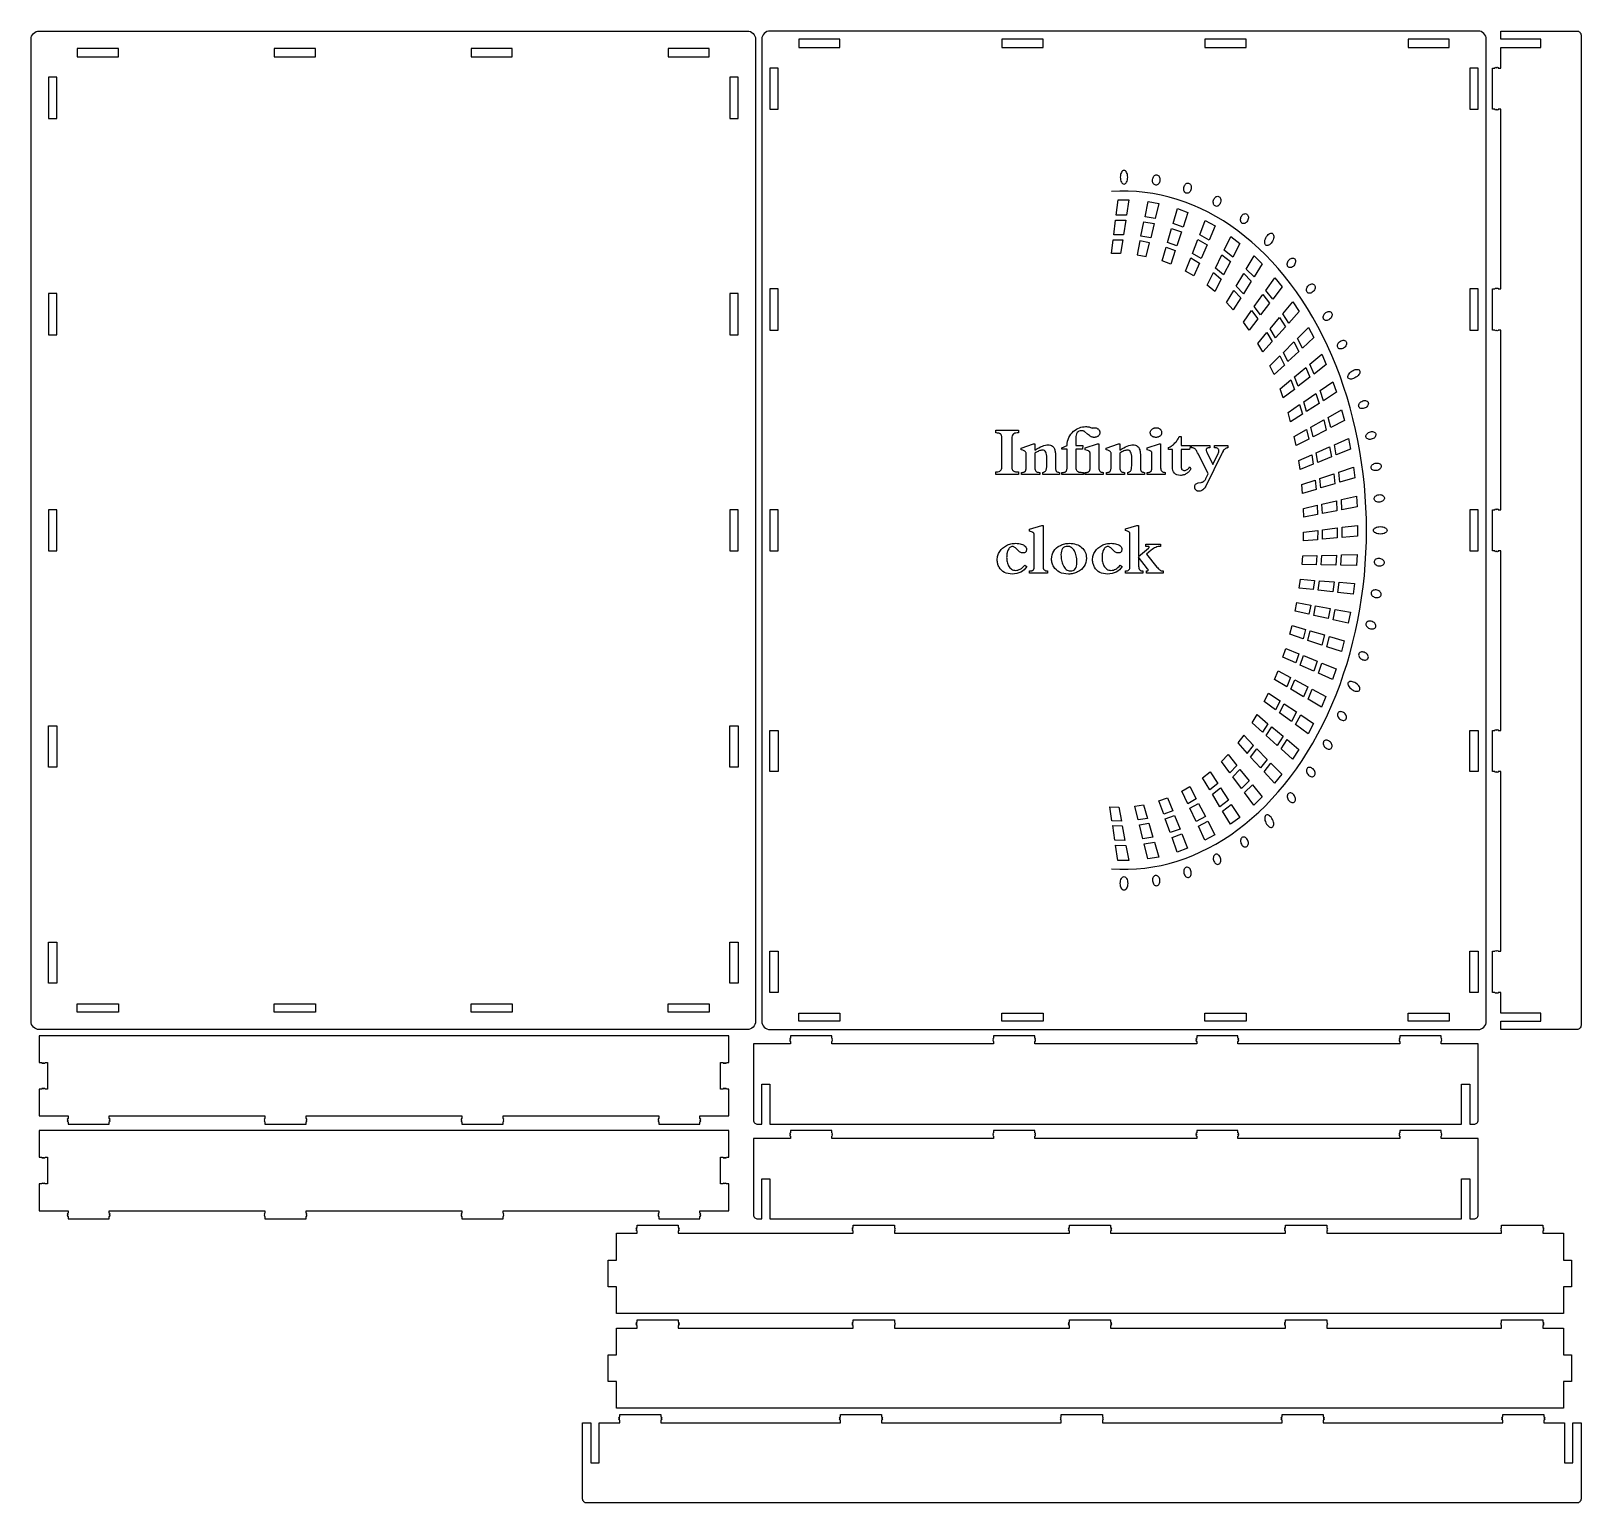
# Model space of a CAD drawing. Header units: millimetres. Extents: x 2225 to 2978, y 102 to 817.
import ezdxf

# ---------------------------------------------------------------- set-up
doc = ezdxf.new("R2010")
doc.units = ezdxf.units.MM
for name, color, linetype in [('bottom', 7, 'Continuous'), ('engrav0', 4, 'Continuous'), ('top', 7, 'Continuous'), ('walls_bottom', 7, 'Continuous'), ('walls_top', 7, 'Continuous')]:
    doc.layers.add(name, color=color, linetype=linetype)

msp = doc.modelspace()

# ---------------------------------------------------------------- linework, layer by layer
at = {"layer": 'bottom'}
msp.add_lwpolyline([(2577.29, 574.59), (2577.29, 336.09, -0.414214), (2573.29, 332.09), (2229.29, 332.09, -0.414214), (2225.29, 336.09), (2225.29, 574.59), (2225.29, 813.09, -0.414214), (2229.29, 817.09), (2573.29, 817.09, -0.414214), (2577.29, 813.09)], format="xyb", close=True, dxfattribs=at)
for points in [[(2267.79, 808.59), (2247.79, 808.59), (2247.79, 804.59), (2267.79, 804.59)], [(2363.45, 808.59), (2343.45, 808.59), (2343.45, 804.59), (2363.45, 804.59)], [(2459.12, 808.59), (2439.12, 808.59), (2439.12, 804.59), (2459.12, 804.59)], [(2554.79, 804.59), (2554.79, 808.59), (2534.79, 808.59), (2534.79, 804.59)], [(2237.79, 794.59), (2233.79, 794.59), (2233.79, 774.59), (2237.79, 774.59)], [(2568.79, 774.59), (2568.79, 794.59), (2564.79, 794.59), (2564.79, 774.59)], [(2233.79, 689.59), (2233.79, 669.59), (2237.79, 669.59), (2237.79, 689.59)], [(2568.79, 669.59), (2568.79, 689.59), (2564.79, 689.59), (2564.79, 669.59)], [(2233.79, 574.59), (2233.79, 564.59), (2237.79, 564.59), (2237.79, 574.59), (2237.79, 584.59), (2233.79, 584.59)], [(2564.79, 574.59), (2564.79, 564.59), (2568.79, 564.59), (2568.79, 574.59), (2568.79, 584.59), (2564.79, 584.59)], [(2233.79, 459.59), (2233.79, 479.59), (2237.79, 479.59), (2237.79, 459.59)], [(2568.79, 479.59), (2568.79, 459.59), (2564.79, 459.59), (2564.79, 479.59)], [(2237.79, 354.59), (2233.79, 354.59), (2233.79, 374.59), (2237.79, 374.59)], [(2568.79, 374.59), (2568.79, 354.59), (2564.79, 354.59), (2564.79, 374.59)], [(2267.79, 340.59), (2247.79, 340.59), (2247.79, 344.59), (2267.79, 344.59)], [(2363.45, 340.59), (2343.45, 340.59), (2343.45, 344.59), (2363.45, 344.59)], [(2459.12, 340.59), (2439.12, 340.59), (2439.12, 344.59), (2459.12, 344.59)], [(2554.79, 344.59), (2554.79, 340.59), (2534.79, 340.59), (2534.79, 344.59)]]:
    msp.add_lwpolyline(points, close=True, dxfattribs=at)
at = {"layer": 'engrav0'}
for points in [[(2756.29, 749.37), (2755.93, 749.3), (2755.59, 749.11), (2755.28, 748.81), (2755.02, 748.4), (2754.8, 747.92), (2754.63, 747.36), (2754.53, 746.74), (2754.49, 746.07), (2754.53, 745.41), (2754.63, 744.79), (2754.8, 744.23), (2755.02, 743.74), (2755.28, 743.33), (2755.59, 743.03), (2755.93, 742.84), (2756.29, 742.77), (2756.65, 742.84), (2756.99, 743.03), (2757.3, 743.33), (2757.56, 743.74), (2757.78, 744.23), (2757.95, 744.79), (2758.05, 745.41), (2758.09, 746.07), (2758.05, 746.74), (2757.95, 747.36), (2757.78, 747.92), (2757.56, 748.4), (2757.3, 748.81), (2756.99, 749.11), (2756.65, 749.3), (2756.29, 749.37)], [(2772.16, 747.2), (2772.52, 747.12), (2772.84, 746.94), (2773.13, 746.68), (2773.36, 746.36), (2773.55, 745.97), (2773.68, 745.53), (2773.74, 745.05), (2773.73, 744.55), (2773.65, 744.05), (2773.5, 743.59), (2773.29, 743.18), (2773.04, 742.83), (2772.75, 742.56), (2772.42, 742.35), (2772.07, 742.24), (2771.71, 742.22), (2771.35, 742.31), (2771.03, 742.48), (2770.74, 742.74), (2770.51, 743.07), (2770.32, 743.46), (2770.19, 743.89), (2770.13, 744.37), (2770.14, 744.88), (2770.23, 745.37), (2770.37, 745.83), (2770.58, 746.24), (2770.83, 746.59), (2771.12, 746.87), (2771.45, 747.07), (2771.8, 747.18), (2772.16, 747.2)], [(2787.59, 743.18), (2787.93, 743.07), (2788.24, 742.86), (2788.5, 742.58), (2788.71, 742.23), (2788.85, 741.83), (2788.94, 741.38), (2788.96, 740.9), (2788.9, 740.4), (2788.77, 739.91), (2788.58, 739.47), (2788.34, 739.08), (2788.06, 738.76), (2787.74, 738.5), (2787.4, 738.33), (2787.04, 738.25), (2786.67, 738.27), (2786.33, 738.38), (2786.02, 738.59), (2785.76, 738.87), (2785.56, 739.22), (2785.41, 739.62), (2785.32, 740.07), (2785.31, 740.55), (2785.36, 741.05), (2785.49, 741.54), (2785.68, 741.99), (2785.92, 742.37), (2786.2, 742.7), (2786.52, 742.95), (2786.86, 743.12), (2787.22, 743.2), (2787.59, 743.18)], [(2758.64, 735.04), (2757.48, 727.64), (2752.41, 727.64), (2753.38, 735.04)], [(2773.22, 733.29), (2771.47, 726), (2766.49, 726.89), (2768.02, 734.23)], [(2787.31, 728.98), (2784.97, 721.85), (2780.14, 723.64), (2782.26, 730.83)], [(2802.18, 736.77), (2802.52, 736.62), (2802.8, 736.39), (2803.03, 736.08), (2803.21, 735.72), (2803.32, 735.3), (2803.36, 734.85), (2803.34, 734.37), (2803.23, 733.87), (2803.06, 733.4), (2802.83, 732.98), (2802.56, 732.61), (2802.25, 732.32), (2801.91, 732.09), (2801.55, 731.96), (2801.18, 731.91), (2800.82, 731.96), (2800.49, 732.11), (2800.2, 732.34), (2799.97, 732.64), (2799.8, 733.01), (2799.69, 733.42), (2799.64, 733.88), (2799.67, 734.36), (2799.77, 734.85), (2799.94, 735.33), (2800.17, 735.75), (2800.45, 736.11), (2800.76, 736.41), (2801.1, 736.63), (2801.45, 736.77), (2801.82, 736.82), (2802.18, 736.77)], [(2757.1, 725.16), (2756.01, 718.1), (2751.28, 718.1), (2752.15, 725.16)], [(2770.89, 723.57), (2769.23, 716.61), (2764.52, 717.43), (2765.98, 724.44)], [(2800.52, 722.4), (2797.6, 715.49), (2793.05, 718.08), (2795.76, 725.07)], [(2815.69, 728.29), (2816.01, 728.12), (2816.27, 727.86), (2816.47, 727.53), (2816.61, 727.15), (2816.68, 726.73), (2816.68, 726.27), (2816.61, 725.8), (2816.46, 725.31), (2816.25, 724.86), (2815.98, 724.46), (2815.67, 724.12), (2815.34, 723.86), (2814.98, 723.67), (2814.61, 723.56), (2814.24, 723.55), (2813.88, 723.63), (2813.56, 723.81), (2813.3, 724.07), (2813.1, 724.39), (2812.96, 724.77), (2812.89, 725.2), (2812.89, 725.65), (2812.96, 726.13), (2813.11, 726.61), (2813.32, 727.07), (2813.59, 727.47), (2813.9, 727.8), (2814.24, 728.07), (2814.59, 728.26), (2814.96, 728.36), (2815.33, 728.38), (2815.69, 728.29)], [(2750.98, 715.72), (2755.65, 715.72), (2754.61, 708.97), (2750.14, 708.94)], [(2781.95, 712.68), (2777.4, 714.37), (2779.43, 721.24), (2784.19, 719.48)], [(2793.84, 706.6), (2789.56, 709.07), (2792.15, 715.75), (2796.62, 713.19)], [(2812.61, 713.93), (2809.13, 707.29), (2804.95, 710.56), (2808.22, 717.31)], [(2828.31, 718.84), (2828.6, 718.62), (2828.82, 718.29), (2828.95, 717.88), (2829.01, 717.4), (2828.99, 716.87), (2828.89, 716.29), (2828.71, 715.69), (2828.44, 715.08), (2828.11, 714.5), (2827.74, 714), (2827.34, 713.57), (2826.93, 713.23), (2826.51, 712.99), (2826.1, 712.85), (2825.71, 712.83), (2825.36, 712.93), (2825.06, 713.16), (2824.85, 713.48), (2824.71, 713.89), (2824.65, 714.37), (2824.67, 714.9), (2824.77, 715.48), (2824.96, 716.08), (2825.22, 716.69), (2825.55, 717.27), (2825.92, 717.78), (2826.32, 718.2), (2826.74, 718.54), (2827.15, 718.78), (2827.56, 718.92), (2827.95, 718.94), (2828.31, 718.84)], [(2764.03, 715.09), (2762.64, 708.39), (2767.08, 707.63), (2768.67, 714.28)], [(2776.72, 712.08), (2781.21, 710.41), (2779.07, 703.91), (2774.79, 705.52)], [(2807.97, 705.07), (2804.65, 698.73), (2800.73, 701.87), (2803.85, 708.31)], [(2823.47, 703.96), (2819.44, 697.63), (2815.69, 701.44), (2819.5, 707.89)], [(2788.7, 706.84), (2792.91, 704.39), (2790.24, 698.09), (2786.23, 700.46)], [(2838.91, 706.59), (2839.19, 706.35), (2839.4, 706.05), (2839.53, 705.69), (2839.6, 705.29), (2839.59, 704.86), (2839.5, 704.41), (2839.34, 703.96), (2839.11, 703.51), (2838.81, 703.1), (2838.47, 702.76), (2838.11, 702.49), (2837.72, 702.29), (2837.33, 702.18), (2836.95, 702.14), (2836.59, 702.2), (2836.26, 702.35), (2835.97, 702.58), (2835.77, 702.89), (2835.63, 703.24), (2835.56, 703.64), (2835.57, 704.07), (2835.66, 704.52), (2835.82, 704.97), (2836.06, 705.42), (2836.35, 705.83), (2836.69, 706.17), (2837.06, 706.44), (2837.44, 706.64), (2837.83, 706.76), (2838.21, 706.79), (2838.57, 706.73), (2838.91, 706.59)], [(2803.54, 696.62), (2800.36, 690.56), (2796.7, 693.56), (2799.69, 699.71)], [(2818.1, 695.52), (2814.27, 689.47), (2810.77, 693.12), (2814.41, 699.28)], [(2833.04, 692.82), (2828.51, 686.85), (2825.19, 691.09), (2829.53, 697.2)], [(2848.56, 693.97), (2848.82, 693.71), (2848.99, 693.39), (2849.1, 693.02), (2849.12, 692.61), (2849.07, 692.19), (2848.94, 691.75), (2848.74, 691.31), (2848.46, 690.89), (2848.12, 690.52), (2847.75, 690.21), (2847.36, 689.97), (2846.96, 689.82), (2846.56, 689.74), (2846.18, 689.74), (2845.82, 689.83), (2845.5, 690.01), (2845.25, 690.28), (2845.07, 690.6), (2844.97, 690.97), (2844.94, 691.37), (2845, 691.8), (2845.12, 692.24), (2845.33, 692.67), (2845.61, 693.09), (2845.94, 693.47), (2846.31, 693.78), (2846.71, 694.01), (2847.11, 694.17), (2847.5, 694.25), (2847.89, 694.24), (2848.24, 694.15), (2848.56, 693.97)], [(2809.57, 691.11), (2812.98, 687.46), (2809.32, 681.68), (2806.07, 685.18)], [(2823.74, 689.05), (2826.99, 684.86), (2822.66, 679.16), (2819.59, 683.21)], [(2841.37, 680.82), (2836.34, 675.25), (2833.47, 679.79), (2838.32, 685.52)], [(2818.21, 681.26), (2821.22, 677.26), (2817.08, 671.81), (2814.25, 675.69)], [(2831.86, 677.88), (2834.67, 673.4), (2829.87, 668.09), (2827.23, 672.42)], [(2856.94, 680.51), (2857.16, 680.23), (2857.31, 679.89), (2857.37, 679.51), (2857.35, 679.11), (2857.26, 678.69), (2857.09, 678.26), (2856.84, 677.85), (2856.52, 677.46), (2856.15, 677.12), (2855.75, 676.85), (2855.33, 676.66), (2854.92, 676.54), (2854.52, 676.5), (2854.14, 676.55), (2853.79, 676.68), (2853.49, 676.89), (2853.26, 677.17), (2853.12, 677.51), (2853.06, 677.89), (2853.07, 678.3), (2853.17, 678.72), (2853.34, 679.14), (2853.59, 679.55), (2853.91, 679.94), (2854.28, 680.28), (2854.68, 680.55), (2855.1, 680.74), (2855.51, 680.86), (2855.91, 680.9), (2856.29, 680.85), (2856.64, 680.73), (2856.94, 680.51)], [(2821.27, 665.37), (2825.69, 670.59), (2828.26, 666.31), (2823.68, 661.24)], [(2848.5, 668.17), (2843.01, 663.06), (2840.58, 667.8), (2845.9, 673.1)], [(2838.8, 666.05), (2841.18, 661.36), (2835.94, 656.48), (2833.73, 660.99)], [(2864.08, 666.4), (2864.28, 666.09), (2864.38, 665.74), (2864.41, 665.36), (2864.35, 664.96), (2864.21, 664.55), (2863.99, 664.15), (2863.7, 663.76), (2863.34, 663.41), (2862.94, 663.11), (2862.51, 662.89), (2862.08, 662.74), (2861.66, 662.66), (2861.25, 662.67), (2860.88, 662.75), (2860.55, 662.92), (2860.27, 663.16), (2860.08, 663.47), (2859.97, 663.82), (2859.95, 664.2), (2860, 664.6), (2860.14, 665.01), (2860.36, 665.41), (2860.65, 665.8), (2861.01, 666.15), (2861.42, 666.45), (2861.84, 666.67), (2862.27, 666.82), (2862.7, 666.89), (2863.1, 666.89), (2863.47, 666.81), (2863.8, 666.64), (2864.08, 666.4)], [(2832.03, 659.32), (2834.19, 654.85), (2829.18, 650.19), (2827.19, 654.48)], [(2854.5, 655.05), (2848.58, 650.44), (2846.57, 655.31), (2852.33, 660.12)], [(2832.07, 643.21), (2837.32, 647.59), (2839.07, 643.04), (2833.67, 638.84)], [(2846.61, 648.91), (2840.96, 644.51), (2839.16, 649.12), (2844.65, 653.71)], [(2870.7, 652.23), (2870.85, 651.9), (2870.88, 651.51), (2870.8, 651.08), (2870.61, 650.64), (2870.33, 650.18), (2869.96, 649.73), (2869.51, 649.29), (2868.98, 648.89), (2868.41, 648.55), (2867.84, 648.29), (2867.28, 648.11), (2866.75, 648.02), (2866.27, 648.01), (2865.84, 648.09), (2865.5, 648.26), (2865.24, 648.53), (2865.09, 648.86), (2865.06, 649.25), (2865.14, 649.68), (2865.32, 650.12), (2865.6, 650.58), (2865.97, 651.03), (2866.43, 651.47), (2866.96, 651.87), (2867.53, 652.21), (2868.1, 652.47), (2868.65, 652.65), (2869.18, 652.74), (2869.67, 652.75), (2870.09, 652.67), (2870.44, 652.5), (2870.7, 652.23)], [(2851.02, 636.18), (2844.99, 632.31), (2843.57, 636.97), (2849.45, 641.05)], [(2859.43, 641.59), (2853.12, 637.53), (2851.51, 642.47), (2857.67, 646.75)], [(2835.98, 631.71), (2841.6, 635.61), (2842.98, 631.01), (2837.23, 627.31)], [(2863.35, 627.89), (2856.69, 624.43), (2855.45, 629.39), (2861.98, 633.09)], [(2874.85, 636.78), (2874.97, 636.44), (2875, 636.07), (2874.94, 635.69), (2874.79, 635.32), (2874.57, 634.95), (2874.27, 634.6), (2873.9, 634.29), (2873.47, 634.03), (2873.01, 633.83), (2872.54, 633.7), (2872.09, 633.65), (2871.66, 633.67), (2871.27, 633.77), (2870.92, 633.93), (2870.63, 634.16), (2870.42, 634.46), (2870.3, 634.8), (2870.27, 635.17), (2870.33, 635.55), (2870.48, 635.93), (2870.7, 636.29), (2871, 636.64), (2871.37, 636.95), (2871.8, 637.21), (2872.26, 637.42), (2872.73, 637.54), (2873.18, 637.59), (2873.61, 637.57), (2874, 637.48), (2874.35, 637.31), (2874.63, 637.08), (2874.85, 636.78)], [(2853.28, 628.16), (2854.48, 623.27), (2848.12, 619.97), (2847.04, 624.64)], [(2693.96, 621.84), (2693.96, 623.2), (2705, 623.2), (2705, 621.84), (2704.42, 621.84), (2703.8, 621.8), (2703.26, 621.68), (2702.81, 621.48), (2702.43, 621.19), (2702.14, 620.82), (2701.94, 620.38), (2701.81, 619.84), (2701.77, 619.23), (2701.77, 605.48), (2701.78, 605.14), (2701.81, 604.83), (2701.86, 604.54), (2701.93, 604.28), (2702.02, 604.05), (2702.13, 603.85), (2702.27, 603.67), (2702.42, 603.51), (2702.59, 603.38), (2702.79, 603.27), (2703.01, 603.17), (2703.26, 603.09), (2703.53, 603.03), (2703.82, 602.99), (2704.14, 602.96), (2704.49, 602.95), (2705, 602.95), (2705, 601.6), (2693.96, 601.6), (2693.96, 602.95), (2694.45, 602.95), (2695.04, 602.99), (2695.55, 603.1), (2695.99, 603.29), (2696.35, 603.55), (2696.62, 603.89), (2696.82, 604.3), (2696.94, 604.78), (2696.98, 605.34), (2696.98, 619.23), (2696.97, 619.57), (2696.94, 619.89), (2696.9, 620.17), (2696.83, 620.44), (2696.75, 620.68), (2696.65, 620.89), (2696.54, 621.08), (2696.4, 621.24), (2696.24, 621.38), (2696.06, 621.5), (2695.85, 621.61), (2695.62, 621.69), (2695.35, 621.76), (2695.07, 621.8), (2694.75, 621.83), (2694.41, 621.84), (2693.96, 621.84)], [(2732.86, 613.96), (2732.86, 605.44), (2732.88, 604.96), (2732.93, 604.54), (2733.02, 604.15), (2733.15, 603.82), (2733.32, 603.54), (2733.52, 603.3), (2733.77, 603.11), (2734.04, 602.97), (2734.21, 602.91), (2734.4, 602.85), (2734.6, 602.81), (2734.82, 602.77), (2735.3, 602.73), (2735.84, 602.71), (2736.57, 602.71), (2736.57, 601.6), (2726.05, 601.6), (2726.05, 602.71), (2726.68, 602.71), (2726.95, 602.72), (2727.21, 602.75), (2727.44, 602.8), (2727.65, 602.88), (2727.84, 602.97), (2728, 603.08), (2728.15, 603.22), (2728.27, 603.37), (2728.35, 603.51), (2728.42, 603.68), (2728.48, 603.87), (2728.53, 604.08), (2728.57, 604.31), (2728.6, 604.56), (2728.62, 604.84), (2728.62, 605.14), (2728.62, 613.96), (2726.05, 613.96), (2726.05, 614.65), (2728.66, 615.77), (2728.71, 616.8), (2728.85, 617.79), (2729.1, 618.72), (2729.45, 619.61), (2729.89, 620.44), (2730.43, 621.23), (2731.07, 621.96), (2731.81, 622.64), (2732.51, 623.18), (2733.21, 623.64), (2733.92, 624.04), (2734.65, 624.36), (2735.38, 624.61), (2736.12, 624.79), (2736.88, 624.9), (2737.64, 624.93), (2738.09, 624.92), (2738.52, 624.89), (2738.93, 624.83), (2739.33, 624.76), (2739.72, 624.66), (2740.08, 624.54), (2740.44, 624.4), (2740.77, 624.24), (2741.02, 624.31), (2741.27, 624.37), (2741.53, 624.4), (2741.79, 624.41), (2742.07, 624.4), (2742.33, 624.37), (2742.58, 624.32), (2742.82, 624.26), (2743.05, 624.17), (2743.27, 624.06), (2743.48, 623.93), (2743.68, 623.79), (2743.88, 623.62), (2744.05, 623.43), (2744.2, 623.23), (2744.32, 623.02), (2744.41, 622.8), (2744.48, 622.56), (2744.52, 622.31), (2744.53, 622.04), (2744.52, 621.79), (2744.48, 621.54), (2744.42, 621.31), (2744.33, 621.09), (2744.21, 620.89), (2744.07, 620.69), (2743.9, 620.51), (2743.71, 620.34), (2743.5, 620.19), (2743.28, 620.06), (2743.05, 619.95), (2742.82, 619.85), (2742.57, 619.78), (2742.32, 619.73), (2742.06, 619.7), (2741.79, 619.69), (2741.52, 619.7), (2741.26, 619.73), (2741.01, 619.78), (2740.76, 619.84), (2740.53, 619.93), (2740.3, 620.03), (2740.09, 620.15), (2739.88, 620.3), (2739.51, 620.64), (2738.59, 621.32), (2737.06, 622.55), (2736.91, 622.64), (2736.75, 622.73), (2736.58, 622.8), (2736.4, 622.85), (2736.21, 622.9), (2736.02, 622.93), (2735.81, 622.95), (2735.6, 622.95), (2734.96, 622.89), (2734.4, 622.72), (2733.93, 622.42), (2733.54, 622.01), (2733.24, 621.48), (2733.03, 620.84), (2732.9, 620.07), (2732.86, 619.19), (2732.86, 615.77), (2736.3, 615.77), (2736.08, 613.96), (2732.86, 613.96)], [(2771.83, 624.41), (2772.11, 624.4), (2772.37, 624.37), (2772.62, 624.32), (2772.86, 624.26), (2773.09, 624.17), (2773.31, 624.06), (2773.52, 623.93), (2773.72, 623.79), (2773.92, 623.62), (2774.09, 623.43), (2774.24, 623.23), (2774.36, 623.02), (2774.45, 622.8), (2774.52, 622.56), (2774.56, 622.31), (2774.57, 622.04), (2774.56, 621.79), (2774.52, 621.54), (2774.46, 621.31), (2774.37, 621.09), (2774.25, 620.89), (2774.11, 620.69), (2773.94, 620.51), (2773.75, 620.34), (2773.54, 620.19), (2773.32, 620.06), (2773.09, 619.95), (2772.86, 619.85), (2772.61, 619.78), (2772.36, 619.73), (2772.1, 619.7), (2771.83, 619.69), (2771.56, 619.7), (2771.3, 619.73), (2771.05, 619.78), (2770.8, 619.84), (2770.57, 619.93), (2770.34, 620.03), (2770.13, 620.15), (2769.92, 620.3), (2769.71, 620.47), (2769.54, 620.65), (2769.39, 620.85), (2769.27, 621.06), (2769.17, 621.29), (2769.1, 621.53), (2769.06, 621.78), (2769.05, 622.04), (2769.06, 622.29), (2769.11, 622.53), (2769.18, 622.76), (2769.28, 622.98), (2769.4, 623.19), (2769.56, 623.39), (2769.74, 623.57), (2769.95, 623.75), (2770.17, 623.91), (2770.39, 624.04), (2770.61, 624.15), (2770.85, 624.25), (2771.08, 624.32), (2771.33, 624.37), (2771.58, 624.4), (2771.83, 624.41)], [(2784.05, 613.86), (2784.05, 605.45), (2784.07, 605.02), (2784.15, 604.65), (2784.27, 604.33), (2784.45, 604.07), (2784.67, 603.87), (2784.95, 603.73), (2785.27, 603.64), (2785.65, 603.61), (2785.95, 603.64), (2786.26, 603.72), (2786.58, 603.86), (2786.91, 604.05), (2787.24, 604.29), (2787.58, 604.59), (2787.93, 604.94), (2788.28, 605.35), (2788.77, 604.38), (2788.58, 604.05), (2788.36, 603.73), (2788.13, 603.42), (2787.87, 603.14), (2787.6, 602.86), (2787.31, 602.6), (2787, 602.36), (2786.67, 602.13), (2786.31, 601.92), (2785.95, 601.73), (2785.59, 601.58), (2785.22, 601.45), (2784.85, 601.35), (2784.48, 601.27), (2784.11, 601.23), (2783.73, 601.22), (2782.81, 601.28), (2782.02, 601.49), (2781.35, 601.82), (2780.79, 602.29), (2780.37, 602.9), (2780.06, 603.64), (2779.88, 604.51), (2779.81, 605.52), (2779.81, 613.86), (2777.97, 613.86), (2777.97, 614.75), (2778.36, 614.93), (2778.74, 615.13), (2779.12, 615.37), (2779.5, 615.63), (2779.88, 615.93), (2780.26, 616.25), (2780.64, 616.6), (2781.02, 616.98), (2781.39, 617.38), (2781.72, 617.77), (2782.02, 618.16), (2782.29, 618.55), (2782.53, 618.94), (2782.73, 619.33), (2782.9, 619.72), (2783.04, 620.11), (2784.05, 620.11), (2784.05, 615.77), (2788.6, 615.77), (2788.07, 613.86), (2784.05, 613.86)], [(2839.94, 615.71), (2839.01, 620.09), (2844.96, 623.46), (2846, 618.87)], [(2866.31, 614.01), (2859.36, 611.19), (2858.47, 616.16), (2865.31, 619.23)], [(2878.56, 621.5), (2878.64, 621.14), (2878.62, 620.77), (2878.52, 620.4), (2878.33, 620.04), (2878.06, 619.71), (2877.73, 619.4), (2877.32, 619.13), (2876.87, 618.92), (2876.38, 618.77), (2875.91, 618.7), (2875.45, 618.71), (2875.03, 618.78), (2874.65, 618.92), (2874.32, 619.12), (2874.07, 619.38), (2873.89, 619.7), (2873.81, 620.06), (2873.82, 620.43), (2873.93, 620.8), (2874.12, 621.15), (2874.38, 621.49), (2874.72, 621.8), (2875.12, 622.07), (2875.58, 622.28), (2876.06, 622.43), (2876.54, 622.5), (2876.99, 622.49), (2877.42, 622.42), (2877.8, 622.28), (2878.12, 622.08), (2878.38, 621.82), (2878.56, 621.5)], [(2723.03, 610.18), (2723.03, 604.75), (2723.03, 604.47), (2723.05, 604.22), (2723.09, 603.99), (2723.13, 603.78), (2723.19, 603.59), (2723.27, 603.43), (2723.35, 603.28), (2723.45, 603.16), (2723.57, 603.06), (2723.71, 602.96), (2723.87, 602.89), (2724.05, 602.82), (2724.26, 602.77), (2724.48, 602.74), (2724.73, 602.72), (2725, 602.71), (2725, 601.6), (2716.81, 601.6), (2716.81, 602.71), (2717.12, 602.76), (2717.41, 602.84), (2717.66, 602.96), (2717.89, 603.13), (2718.09, 603.33), (2718.27, 603.57), (2718.41, 603.85), (2718.53, 604.17), (2718.59, 604.37), (2718.65, 604.61), (2718.69, 604.87), (2718.73, 605.17), (2718.77, 605.84), (2718.79, 606.63), (2718.79, 609.65), (2718.76, 610.56), (2718.65, 611.34), (2718.49, 612), (2718.25, 612.55), (2717.95, 612.97), (2717.58, 613.27), (2717.14, 613.45), (2716.64, 613.51), (2716.25, 613.49), (2715.85, 613.41), (2715.42, 613.29), (2714.97, 613.13), (2714.5, 612.91), (2714.01, 612.65), (2713.49, 612.34), (2712.96, 611.98), (2712.96, 604.93), (2712.99, 604.41), (2713.08, 603.96), (2713.24, 603.58), (2713.47, 603.27), (2713.76, 603.02), (2714.11, 602.85), (2714.53, 602.75), (2715.01, 602.71), (2715.32, 602.71), (2715.32, 601.6), (2706.53, 601.6), (2706.53, 602.71), (2706.74, 602.71), (2707.02, 602.72), (2707.28, 602.75), (2707.51, 602.8), (2707.72, 602.87), (2707.92, 602.96), (2708.08, 603.07), (2708.23, 603.2), (2708.35, 603.35), (2708.44, 603.5), (2708.51, 603.67), (2708.58, 603.86), (2708.63, 604.07), (2708.67, 604.3), (2708.7, 604.56), (2708.71, 604.84), (2708.72, 605.14), (2708.72, 611.9), (2708.69, 612.16), (2708.62, 612.4), (2708.49, 612.62), (2708.31, 612.82), (2708.08, 613.01), (2707.8, 613.18), (2707.47, 613.33), (2707.09, 613.46), (2706.36, 613.68), (2706.36, 614.52), (2712.3, 616.53), (2712.96, 616.53), (2712.96, 613.43), (2713.95, 614.07), (2714.89, 614.62), (2715.78, 615.09), (2716.61, 615.47), (2717.38, 615.77), (2718.1, 615.98), (2718.77, 616.11), (2719.38, 616.15), (2719.98, 616.11), (2720.53, 615.99), (2721.02, 615.79), (2721.46, 615.51), (2721.84, 615.15), (2722.17, 614.71), (2722.44, 614.2), (2722.66, 613.6), (2722.74, 613.26), (2722.82, 612.89), (2722.88, 612.5), (2722.93, 612.08), (2722.97, 611.64), (2723, 611.18), (2723.02, 610.69), (2723.03, 610.18)], [(2746.16, 602.71), (2746.16, 601.6), (2737.48, 601.6), (2737.48, 602.71), (2737.86, 602.71), (2738.14, 602.72), (2738.39, 602.75), (2738.62, 602.8), (2738.83, 602.88), (2739.02, 602.97), (2739.19, 603.08), (2739.33, 603.22), (2739.45, 603.37), (2739.53, 603.51), (2739.61, 603.68), (2739.67, 603.87), (2739.72, 604.07), (2739.76, 604.31), (2739.79, 604.56), (2739.8, 604.84), (2739.81, 605.14), (2739.81, 611.8), (2739.79, 612.13), (2739.74, 612.41), (2739.71, 612.53), (2739.66, 612.63), (2739.61, 612.72), (2739.55, 612.8), (2739.42, 612.91), (2739.22, 613.03), (2738.95, 613.16), (2738.62, 613.29), (2737.48, 613.72), (2737.48, 614.55), (2743.42, 616.53), (2744.04, 616.53), (2744.04, 604.9), (2744.08, 604.39), (2744.18, 603.94), (2744.34, 603.56), (2744.57, 603.26), (2744.87, 603.02), (2745.24, 602.85), (2745.67, 602.74), (2746.16, 602.71)], [(2764.29, 610.18), (2764.29, 604.75), (2764.29, 604.47), (2764.31, 604.22), (2764.35, 603.99), (2764.39, 603.78), (2764.46, 603.59), (2764.53, 603.43), (2764.62, 603.28), (2764.72, 603.16), (2764.83, 603.06), (2764.97, 602.96), (2765.13, 602.89), (2765.32, 602.82), (2765.52, 602.77), (2765.75, 602.74), (2766, 602.72), (2766.27, 602.71), (2766.27, 601.6), (2758.07, 601.6), (2758.07, 602.71), (2758.38, 602.76), (2758.67, 602.84), (2758.92, 602.96), (2759.15, 603.13), (2759.36, 603.33), (2759.53, 603.57), (2759.68, 603.85), (2759.8, 604.17), (2759.86, 604.37), (2759.91, 604.61), (2759.95, 604.87), (2759.99, 605.17), (2760.03, 605.84), (2760.05, 606.63), (2760.05, 609.65), (2760.02, 610.56), (2759.92, 611.34), (2759.75, 612), (2759.51, 612.55), (2759.21, 612.97), (2758.84, 613.27), (2758.4, 613.45), (2757.9, 613.51), (2757.51, 613.49), (2757.11, 613.41), (2756.68, 613.29), (2756.23, 613.13), (2755.76, 612.91), (2755.27, 612.65), (2754.75, 612.34), (2754.22, 611.98), (2754.22, 604.93), (2754.25, 604.41), (2754.35, 603.96), (2754.51, 603.58), (2754.73, 603.27), (2755.02, 603.02), (2755.37, 602.85), (2755.79, 602.75), (2756.27, 602.71), (2756.58, 602.71), (2756.58, 601.6), (2747.79, 601.6), (2747.79, 602.71), (2748, 602.71), (2748.28, 602.72), (2748.54, 602.75), (2748.77, 602.8), (2748.99, 602.87), (2749.18, 602.96), (2749.34, 603.07), (2749.49, 603.2), (2749.61, 603.35), (2749.7, 603.5), (2749.77, 603.67), (2749.84, 603.86), (2749.89, 604.07), (2749.93, 604.3), (2749.96, 604.56), (2749.98, 604.84), (2749.98, 605.14), (2749.98, 611.9), (2749.96, 612.16), (2749.88, 612.4), (2749.75, 612.62), (2749.57, 612.82), (2749.34, 613.01), (2749.06, 613.18), (2748.73, 613.33), (2748.35, 613.46), (2747.62, 613.68), (2747.62, 614.52), (2753.56, 616.53), (2754.22, 616.53), (2754.22, 613.43), (2755.21, 614.07), (2756.15, 614.62), (2757.04, 615.09), (2757.87, 615.47), (2758.64, 615.77), (2759.36, 615.98), (2760.03, 616.11), (2760.64, 616.15), (2761.25, 616.11), (2761.79, 615.99), (2762.29, 615.79), (2762.72, 615.51), (2763.11, 615.15), (2763.43, 614.71), (2763.7, 614.2), (2763.92, 613.6), (2764, 613.26), (2764.08, 612.89), (2764.14, 612.5), (2764.2, 612.08), (2764.24, 611.64), (2764.26, 611.18), (2764.28, 610.69), (2764.29, 610.18)], [(2776.2, 602.71), (2776.2, 601.6), (2767.52, 601.6), (2767.52, 602.71), (2767.9, 602.71), (2768.18, 602.72), (2768.43, 602.75), (2768.66, 602.8), (2768.87, 602.88), (2769.06, 602.97), (2769.23, 603.08), (2769.37, 603.22), (2769.49, 603.37), (2769.57, 603.51), (2769.65, 603.68), (2769.71, 603.87), (2769.76, 604.07), (2769.8, 604.31), (2769.83, 604.56), (2769.84, 604.84), (2769.85, 605.14), (2769.85, 611.8), (2769.83, 612.13), (2769.78, 612.41), (2769.75, 612.53), (2769.7, 612.63), (2769.65, 612.72), (2769.59, 612.8), (2769.46, 612.91), (2769.26, 613.03), (2768.99, 613.16), (2768.66, 613.29), (2767.52, 613.72), (2767.52, 614.55), (2773.46, 616.53), (2774.08, 616.53), (2774.08, 604.9), (2774.12, 604.39), (2774.22, 603.94), (2774.38, 603.56), (2774.61, 603.26), (2774.91, 603.02), (2775.28, 602.85), (2775.71, 602.74), (2776.2, 602.71)], [(2797.11, 601.95), (2792.42, 611.5), (2792.04, 612.26), (2791.72, 612.87), (2791.44, 613.33), (2791.22, 613.64), (2791, 613.87), (2790.77, 614.08), (2790.53, 614.26), (2790.27, 614.4), (2790, 614.51), (2789.72, 614.59), (2789.43, 614.64), (2789.12, 614.65), (2789.12, 615.77), (2797.97, 615.77), (2797.97, 614.65), (2797.65, 614.65), (2797.37, 614.62), (2797.12, 614.59), (2796.9, 614.53), (2796.71, 614.46), (2796.56, 614.38), (2796.43, 614.28), (2796.34, 614.16), (2796.27, 614.02), (2796.23, 613.87), (2796.22, 613.69), (2796.23, 613.5), (2796.27, 613.3), (2796.34, 613.07), (2796.43, 612.83), (2796.54, 612.57), (2799.47, 606.61), (2802.08, 611.94), (2802.16, 612.13), (2802.24, 612.31), (2802.3, 612.49), (2802.34, 612.67), (2802.38, 612.84), (2802.4, 613), (2802.41, 613.16), (2802.4, 613.32), (2802.34, 613.62), (2802.22, 613.89), (2802.04, 614.12), (2801.8, 614.3), (2801.5, 614.45), (2801.15, 614.56), (2800.74, 614.63), (2800.27, 614.65), (2800.27, 615.77), (2806.74, 615.77), (2806.74, 614.65), (2806.44, 614.58), (2806.16, 614.5), (2805.9, 614.4), (2805.66, 614.29), (2805.43, 614.16), (2805.23, 614.03), (2805.04, 613.88), (2804.88, 613.72), (2804.76, 613.59), (2804.64, 613.44), (2804.51, 613.25), (2804.37, 613.04), (2804.08, 612.53), (2803.76, 611.91), (2795.98, 596.08), (2795.66, 595.48), (2795.31, 594.95), (2794.95, 594.51), (2794.56, 594.15), (2794.15, 593.87), (2793.73, 593.67), (2793.28, 593.55), (2792.81, 593.51), (2792.59, 593.52), (2792.37, 593.54), (2792.17, 593.58), (2791.97, 593.64), (2791.78, 593.71), (2791.61, 593.8), (2791.44, 593.91), (2791.28, 594.04), (2791.13, 594.18), (2791, 594.34), (2790.88, 594.51), (2790.79, 594.68), (2790.72, 594.87), (2790.67, 595.07), (2790.63, 595.28), (2790.62, 595.5), (2790.65, 595.92), (2790.73, 596.3), (2790.87, 596.63), (2791.06, 596.91), (2791.31, 597.14), (2791.61, 597.33), (2791.97, 597.48), (2792.38, 597.57), (2793.84, 597.85), (2794.01, 597.89), (2794.19, 597.94), (2794.36, 598.01), (2794.52, 598.08), (2794.68, 598.17), (2794.84, 598.26), (2794.99, 598.37), (2795.13, 598.49), (2795.3, 598.65), (2795.47, 598.83), (2795.63, 599.04), (2795.79, 599.27), (2795.95, 599.52), (2796.11, 599.8), (2796.26, 600.1), (2796.42, 600.42), (2797.11, 601.95)], [(2841.22, 608.44), (2847.47, 611.24), (2848.2, 606.66), (2841.86, 604.09)], [(2849.65, 612.22), (2856.18, 615.14), (2857.04, 610.25), (2850.41, 607.56)], [(2868.35, 600.02), (2861.17, 597.88), (2860.59, 602.85), (2867.7, 605.24)], [(2881.19, 606), (2881.23, 605.64), (2881.17, 605.28), (2881.02, 604.92), (2880.79, 604.59), (2880.48, 604.29), (2880.11, 604.02), (2879.68, 603.81), (2879.2, 603.65), (2878.7, 603.56), (2878.22, 603.55), (2877.77, 603.61), (2877.36, 603.73), (2877, 603.91), (2876.7, 604.15), (2876.48, 604.45), (2876.34, 604.78), (2876.3, 605.15), (2876.36, 605.51), (2876.51, 605.86), (2876.74, 606.2), (2877.04, 606.5), (2877.41, 606.77), (2877.84, 606.98), (2878.32, 607.14), (2878.82, 607.23), (2879.3, 607.24), (2879.75, 607.18), (2880.17, 607.06), (2880.53, 606.88), (2880.83, 606.64), (2881.05, 606.34), (2881.19, 606)], [(2842.69, 596.81), (2849.17, 599), (2849.62, 594.45), (2843.06, 592.5)], [(2858.77, 597.17), (2851.91, 595.13), (2851.44, 599.76), (2858.22, 602.05)], [(2852.46, 587.31), (2859.44, 588.92), (2859.68, 584.06), (2852.65, 582.71)], [(2869.5, 585.96), (2862.14, 584.54), (2861.87, 589.49), (2869.18, 591.18)], [(2882.76, 590.38), (2882.76, 590.01), (2882.65, 589.66), (2882.46, 589.33), (2882.19, 589.03), (2881.85, 588.76), (2881.45, 588.54), (2881, 588.38), (2880.5, 588.28), (2880, 588.26), (2879.52, 588.3), (2879.08, 588.42), (2878.68, 588.59), (2878.35, 588.81), (2878.08, 589.09), (2877.9, 589.41), (2877.8, 589.76), (2877.81, 590.13), (2877.91, 590.48), (2878.1, 590.81), (2878.37, 591.11), (2878.71, 591.38), (2879.11, 591.59), (2879.56, 591.76), (2880.06, 591.86), (2880.56, 591.88), (2881.04, 591.84), (2881.48, 591.72), (2881.88, 591.55), (2882.21, 591.33), (2882.48, 591.05), (2882.67, 590.73), (2882.76, 590.38)], [(2843.47, 585.23), (2850.13, 586.77), (2850.31, 582.25), (2843.59, 580.96)], [(2716.95, 576.93), (2716.95, 557.23), (2716.98, 556.67), (2717.08, 556.17), (2717.24, 555.76), (2717.47, 555.42), (2717.76, 555.15), (2718.12, 554.96), (2718.54, 554.85), (2719.03, 554.81), (2719.03, 553.7), (2710.42, 553.7), (2710.42, 554.81), (2710.77, 554.81), (2711.05, 554.82), (2711.3, 554.85), (2711.53, 554.9), (2711.74, 554.97), (2711.93, 555.07), (2712.1, 555.18), (2712.24, 555.31), (2712.36, 555.47), (2712.44, 555.61), (2712.52, 555.78), (2712.58, 555.97), (2712.63, 556.18), (2712.66, 556.41), (2712.69, 556.66), (2712.71, 556.94), (2712.71, 557.23), (2712.71, 571.56), (2712.71, 572), (2712.69, 572.36), (2712.66, 572.63), (2712.63, 572.81), (2712.58, 572.96), (2712.51, 573.09), (2712.43, 573.21), (2712.34, 573.32), (2712.23, 573.41), (2712.1, 573.5), (2711.96, 573.58), (2711.8, 573.64), (2710.32, 574.18), (2710.32, 575.19), (2716.32, 576.93), (2716.95, 576.93)], [(2767.27, 563.01), (2772.29, 556.71), (2772.67, 556.27), (2773.03, 555.88), (2773.38, 555.55), (2773.73, 555.29), (2774.06, 555.08), (2774.37, 554.93), (2774.68, 554.84), (2774.97, 554.81), (2775.28, 554.81), (2775.28, 553.7), (2767.28, 553.7), (2767.28, 554.81), (2767.46, 554.82), (2767.63, 554.83), (2767.76, 554.87), (2767.87, 554.91), (2767.96, 554.97), (2768.02, 555.04), (2768.06, 555.12), (2768.07, 555.21), (2768.05, 555.36), (2767.99, 555.53), (2767.89, 555.71), (2767.75, 555.91), (2763.38, 561.52), (2763.38, 557.14), (2763.42, 556.59), (2763.51, 556.12), (2763.67, 555.72), (2763.9, 555.39), (2764.18, 555.14), (2764.54, 554.95), (2764.95, 554.85), (2765.43, 554.81), (2765.43, 553.7), (2757.03, 553.7), (2757.03, 554.81), (2757.4, 554.82), (2757.73, 554.87), (2758.02, 554.94), (2758.28, 555.05), (2758.5, 555.18), (2758.69, 555.34), (2758.83, 555.54), (2758.95, 555.76), (2759.03, 556.04), (2759.1, 556.38), (2759.14, 556.78), (2759.15, 557.23), (2759.15, 572.51), (2759.14, 572.86), (2759.1, 573.14), (2759.07, 573.26), (2759.03, 573.37), (2758.99, 573.46), (2758.95, 573.54), (2758.89, 573.61), (2758.81, 573.67), (2758.72, 573.74), (2758.61, 573.81), (2758.35, 573.94), (2758.03, 574.07), (2757.03, 574.43), (2757.03, 575.23), (2762.54, 576.93), (2763.38, 576.93), (2763.38, 561.82), (2768.23, 565.89), (2768.32, 565.98), (2768.4, 566.07), (2768.45, 566.17), (2768.49, 566.28), (2768.5, 566.39), (2768.48, 566.49), (2768.43, 566.57), (2768.34, 566.64), (2768.22, 566.69), (2768.06, 566.72), (2767.87, 566.75), (2767.65, 566.75), (2766.82, 566.75), (2766.82, 567.87), (2774, 567.87), (2774, 566.75), (2773.43, 566.72), (2772.87, 566.63), (2772.3, 566.49), (2771.74, 566.28), (2771.17, 566.01), (2770.6, 565.68), (2770.03, 565.29), (2769.45, 564.84), (2767.27, 563.01)], [(2843.49, 573.62), (2850.36, 574.5), (2850.3, 570), (2843.49, 569.39)], [(2852.75, 574.8), (2859.86, 575.71), (2859.81, 570.85), (2852.68, 570.21)], [(2869.78, 576.97), (2869.77, 571.75), (2862.3, 571.08), (2862.34, 576.03)], [(2884.09, 574.57), (2884.02, 574.21), (2883.83, 573.87), (2883.53, 573.56), (2883.12, 573.3), (2882.64, 573.08), (2882.07, 572.91), (2881.46, 572.81), (2880.79, 572.77), (2880.13, 572.81), (2879.51, 572.91), (2878.95, 573.08), (2878.46, 573.3), (2878.05, 573.56), (2877.75, 573.87), (2877.56, 574.21), (2877.49, 574.57), (2877.56, 574.93), (2877.75, 575.27), (2878.05, 575.58), (2878.46, 575.84), (2878.95, 576.06), (2879.51, 576.23), (2880.13, 576.33), (2880.79, 576.37), (2881.46, 576.33), (2882.07, 576.23), (2882.64, 576.06), (2883.12, 575.84), (2883.53, 575.58), (2883.83, 575.27), (2884.02, 574.93), (2884.09, 574.57)], [(2708.06, 557.59), (2709.06, 557.04), (2708.42, 556.17), (2707.71, 555.41), (2706.93, 554.77), (2706.08, 554.25), (2705.16, 553.84), (2704.17, 553.55), (2703.11, 553.37), (2701.98, 553.32), (2700.93, 553.37), (2699.95, 553.52), (2699.04, 553.79), (2698.21, 554.15), (2697.46, 554.62), (2696.78, 555.19), (2696.17, 555.87), (2695.64, 556.66), (2695.41, 557.06), (2695.22, 557.47), (2695.06, 557.89), (2694.92, 558.33), (2694.82, 558.78), (2694.75, 559.24), (2694.7, 559.71), (2694.69, 560.2), (2694.71, 560.76), (2694.76, 561.3), (2694.86, 561.83), (2694.99, 562.36), (2695.16, 562.86), (2695.37, 563.36), (2695.62, 563.84), (2695.91, 564.32), (2696.21, 564.76), (2696.55, 565.17), (2696.91, 565.57), (2697.3, 565.94), (2697.72, 566.29), (2698.17, 566.61), (2698.64, 566.91), (2699.14, 567.19), (2699.67, 567.44), (2700.2, 567.65), (2700.75, 567.83), (2701.31, 567.98), (2701.89, 568.1), (2702.47, 568.18), (2703.07, 568.23), (2703.69, 568.25), (2704.43, 568.22), (2705.13, 568.16), (2705.77, 568.05), (2706.37, 567.89), (2706.91, 567.69), (2707.41, 567.44), (2707.85, 567.15), (2708.25, 566.82), (2708.4, 566.65), (2708.54, 566.47), (2708.66, 566.29), (2708.75, 566.1), (2708.83, 565.9), (2708.88, 565.7), (2708.91, 565.5), (2708.92, 565.29), (2708.89, 564.88), (2708.81, 564.53), (2708.67, 564.24), (2708.48, 563.99), (2708.23, 563.8), (2707.92, 563.67), (2707.56, 563.59), (2707.15, 563.56), (2706.83, 563.58), (2706.52, 563.66), (2706.2, 563.78), (2705.87, 563.95), (2705.55, 564.16), (2705.21, 564.43), (2704.88, 564.74), (2704.54, 565.1), (2704.2, 565.47), (2703.87, 565.78), (2703.56, 566.05), (2703.26, 566.26), (2702.97, 566.43), (2702.7, 566.55), (2702.43, 566.63), (2702.18, 566.65), (2701.8, 566.62), (2701.44, 566.53), (2701.11, 566.37), (2700.81, 566.16), (2700.52, 565.88), (2700.27, 565.54), (2700.04, 565.14), (2699.83, 564.68), (2699.7, 564.32), (2699.58, 563.94), (2699.49, 563.56), (2699.41, 563.15), (2699.35, 562.74), (2699.3, 562.31), (2699.28, 561.87), (2699.27, 561.41), (2699.28, 560.82), (2699.33, 560.26), (2699.4, 559.71), (2699.51, 559.18), (2699.64, 558.67), (2699.8, 558.19), (2700, 557.72), (2700.22, 557.27), (2700.53, 556.77), (2700.88, 556.33), (2701.25, 555.96), (2701.66, 555.66), (2702.1, 555.42), (2702.57, 555.26), (2703.07, 555.16), (2703.6, 555.12), (2704.19, 555.16), (2704.77, 555.28), (2705.34, 555.47), (2705.9, 555.74), (2706.45, 556.08), (2706.99, 556.51), (2707.53, 557.01), (2708.06, 557.59)], [(2721.08, 560.58), (2721.15, 561.68), (2721.35, 562.69), (2721.68, 563.64), (2722.15, 564.51), (2722.75, 565.3), (2723.49, 566.02), (2724.35, 566.67), (2725.36, 567.25), (2725.86, 567.48), (2726.38, 567.68), (2726.91, 567.86), (2727.46, 568), (2728.02, 568.11), (2728.6, 568.18), (2729.19, 568.23), (2729.8, 568.25), (2730.67, 568.22), (2731.51, 568.12), (2732.3, 567.96), (2733.06, 567.74), (2733.78, 567.46), (2734.45, 567.11), (2735.09, 566.71), (2735.68, 566.23), (2736.22, 565.71), (2736.69, 565.15), (2737.09, 564.55), (2737.41, 563.92), (2737.67, 563.25), (2737.85, 562.55), (2737.95, 561.8), (2737.99, 561.02), (2737.92, 559.93), (2737.72, 558.9), (2737.39, 557.96), (2736.93, 557.08), (2736.33, 556.28), (2735.6, 555.56), (2734.73, 554.91), (2733.73, 554.33), (2733.23, 554.1), (2732.71, 553.89), (2732.18, 553.72), (2731.63, 553.57), (2731.06, 553.46), (2730.48, 553.38), (2729.89, 553.33), (2729.28, 553.32), (2728.08, 553.37), (2726.98, 553.54), (2725.96, 553.81), (2725.02, 554.2), (2724.17, 554.69), (2723.41, 555.3), (2722.73, 556.01), (2722.13, 556.84), (2721.89, 557.26), (2721.67, 557.7), (2721.49, 558.14), (2721.35, 558.61), (2721.23, 559.08), (2721.15, 559.57), (2721.1, 560.07), (2721.08, 560.58)], [(2725.66, 562.62), (2725.68, 561.95), (2725.73, 561.3), (2725.8, 560.67), (2725.91, 560.04), (2726.05, 559.43), (2726.22, 558.84), (2726.42, 558.26), (2726.65, 557.69), (2726.99, 557.02), (2727.36, 556.43), (2727.76, 555.94), (2728.19, 555.53), (2728.66, 555.21), (2729.16, 554.99), (2729.69, 554.85), (2730.25, 554.81), (2730.99, 554.88), (2731.63, 555.08), (2732.17, 555.41), (2732.62, 555.88), (2732.96, 556.49), (2733.21, 557.22), (2733.36, 558.1), (2733.41, 559.1), (2733.39, 559.93), (2733.33, 560.72), (2733.23, 561.47), (2733.09, 562.18), (2732.92, 562.85), (2732.7, 563.48), (2732.45, 564.07), (2732.15, 564.62), (2731.83, 565.12), (2731.48, 565.56), (2731.11, 565.92), (2730.71, 566.22), (2730.3, 566.45), (2729.85, 566.62), (2729.39, 566.72), (2728.9, 566.75), (2728.14, 566.69), (2727.48, 566.5), (2726.93, 566.17), (2726.47, 565.72), (2726.12, 565.14), (2725.87, 564.43), (2725.71, 563.59), (2725.66, 562.62)], [(2754.39, 557.59), (2755.39, 557.04), (2754.75, 556.17), (2754.04, 555.41), (2753.26, 554.77), (2752.41, 554.25), (2751.49, 553.84), (2750.5, 553.55), (2749.44, 553.37), (2748.31, 553.32), (2747.26, 553.37), (2746.28, 553.52), (2745.38, 553.79), (2744.55, 554.15), (2743.79, 554.62), (2743.11, 555.19), (2742.5, 555.87), (2741.97, 556.66), (2741.74, 557.06), (2741.55, 557.47), (2741.39, 557.89), (2741.26, 558.33), (2741.15, 558.78), (2741.08, 559.24), (2741.03, 559.71), (2741.02, 560.2), (2741.04, 560.76), (2741.09, 561.3), (2741.19, 561.83), (2741.32, 562.36), (2741.49, 562.86), (2741.7, 563.36), (2741.95, 563.84), (2742.24, 564.32), (2742.55, 564.76), (2742.88, 565.17), (2743.24, 565.57), (2743.63, 565.94), (2744.05, 566.29), (2744.5, 566.61), (2744.97, 566.91), (2745.47, 567.19), (2746, 567.44), (2746.53, 567.65), (2747.08, 567.83), (2747.64, 567.98), (2748.22, 568.1), (2748.8, 568.18), (2749.4, 568.23), (2750.02, 568.25), (2750.76, 568.22), (2751.46, 568.16), (2752.1, 568.05), (2752.7, 567.89), (2753.24, 567.69), (2753.74, 567.44), (2754.18, 567.15), (2754.58, 566.82), (2754.74, 566.65), (2754.87, 566.47), (2754.99, 566.29), (2755.08, 566.1), (2755.16, 565.9), (2755.21, 565.7), (2755.24, 565.5), (2755.25, 565.29), (2755.23, 564.88), (2755.14, 564.53), (2755, 564.24), (2754.81, 563.99), (2754.56, 563.8), (2754.26, 563.67), (2753.89, 563.59), (2753.48, 563.56), (2753.16, 563.58), (2752.85, 563.66), (2752.53, 563.78), (2752.2, 563.95), (2751.88, 564.16), (2751.54, 564.43), (2751.21, 564.74), (2750.87, 565.1), (2750.53, 565.47), (2750.21, 565.78), (2749.89, 566.05), (2749.59, 566.26), (2749.3, 566.43), (2749.03, 566.55), (2748.76, 566.63), (2748.51, 566.65), (2748.13, 566.62), (2747.78, 566.53), (2747.44, 566.37), (2747.14, 566.16), (2746.86, 565.88), (2746.6, 565.54), (2746.37, 565.14), (2746.16, 564.68), (2746.03, 564.32), (2745.92, 563.94), (2745.82, 563.56), (2745.74, 563.15), (2745.68, 562.74), (2745.64, 562.31), (2745.61, 561.87), (2745.6, 561.41), (2745.62, 560.82), (2745.66, 560.26), (2745.73, 559.71), (2745.84, 559.18), (2745.97, 558.67), (2746.14, 558.19), (2746.33, 557.72), (2746.55, 557.27), (2746.86, 556.77), (2747.21, 556.33), (2747.58, 555.96), (2747.99, 555.66), (2748.43, 555.42), (2748.9, 555.26), (2749.4, 555.16), (2749.94, 555.12), (2750.52, 555.16), (2751.1, 555.28), (2751.67, 555.47), (2752.23, 555.74), (2752.78, 556.08), (2753.33, 556.51), (2753.86, 557.01), (2754.39, 557.59)], [(2849.94, 562.3), (2849.6, 557.8), (2842.76, 557.89), (2843.1, 562.13)], [(2859.48, 562.53), (2859.15, 557.67), (2851.99, 557.76), (2852.33, 562.35)], [(2869.48, 562.78), (2869.15, 557.54), (2861.65, 557.64), (2861.98, 562.59)], [(2882.76, 558.76), (2882.76, 559.13), (2882.65, 559.48), (2882.46, 559.81), (2882.19, 560.12), (2881.85, 560.38), (2881.45, 560.6), (2881, 560.76), (2880.5, 560.86), (2880, 560.88), (2879.52, 560.84), (2879.08, 560.73), (2878.68, 560.55), (2878.35, 560.33), (2878.08, 560.05), (2877.9, 559.74), (2877.8, 559.38), (2877.81, 559.02), (2877.91, 558.66), (2878.1, 558.33), (2878.37, 558.03), (2878.71, 557.76), (2879.11, 557.55), (2879.56, 557.38), (2880.06, 557.29), (2880.56, 557.26), (2881.04, 557.31), (2881.48, 557.42), (2881.88, 557.59), (2882.21, 557.82), (2882.48, 558.09), (2882.67, 558.41), (2882.76, 558.76)], [(2842, 550.78), (2848.81, 550.25), (2848.22, 545.74), (2841.42, 546.53)], [(2851.2, 550.07), (2858.34, 549.51), (2857.7, 544.63), (2850.59, 545.46)], [(2867.63, 543.47), (2860.19, 544.34), (2860.83, 549.32), (2868.31, 548.74)], [(2881.19, 543.14), (2881.23, 543.5), (2881.17, 543.86), (2881.02, 544.22), (2880.79, 544.55), (2880.48, 544.85), (2880.11, 545.12), (2879.68, 545.33), (2879.2, 545.49), (2878.7, 545.58), (2878.22, 545.59), (2877.77, 545.54), (2877.36, 545.41), (2877, 545.23), (2876.7, 544.99), (2876.48, 544.7), (2876.34, 544.36), (2876.3, 543.99), (2876.36, 543.63), (2876.51, 543.28), (2876.74, 542.94), (2877.04, 542.64), (2877.41, 542.38), (2877.84, 542.16), (2878.32, 542), (2878.82, 541.91), (2879.3, 541.9), (2879.75, 541.96), (2880.17, 542.08), (2880.53, 542.27), (2880.83, 542.51), (2881.05, 542.8), (2881.19, 543.14)], [(2840.28, 539.51), (2847.01, 538.28), (2846.14, 533.76), (2839.46, 535.25)], [(2849.36, 537.85), (2856.4, 536.57), (2855.46, 531.68), (2848.47, 533.24)], [(2866.24, 534.77), (2865.22, 529.49), (2857.9, 531.13), (2858.86, 536.12)], [(2837.92, 528.32), (2844.49, 526.4), (2843.33, 521.87), (2836.84, 524.05)], [(2878.56, 527.65), (2878.64, 528), (2878.62, 528.37), (2878.52, 528.74), (2878.33, 529.1), (2878.06, 529.44), (2877.73, 529.74), (2877.32, 530.01), (2876.87, 530.22), (2876.38, 530.37), (2875.91, 530.44), (2875.45, 530.44), (2875.03, 530.36), (2874.65, 530.22), (2874.32, 530.02), (2874.07, 529.76), (2873.89, 529.44), (2873.81, 529.08), (2873.82, 528.71), (2873.93, 528.35), (2874.12, 527.99), (2874.38, 527.65), (2874.72, 527.34), (2875.12, 527.08), (2875.58, 526.86), (2876.06, 526.72), (2876.54, 526.65), (2876.99, 526.65), (2877.42, 526.72), (2877.8, 526.86), (2878.12, 527.06), (2878.38, 527.33), (2878.56, 527.65)], [(2846.78, 525.73), (2853.66, 523.73), (2852.38, 518.84), (2845.59, 521.11)], [(2861.86, 515.66), (2854.75, 518.04), (2856.06, 523.03), (2863.26, 520.93)], [(2841.22, 514.64), (2839.73, 510.12), (2833.51, 512.96), (2834.88, 517.23)], [(2843.43, 513.74), (2850.06, 511.03), (2848.42, 506.17), (2841.91, 509.13)], [(2874.85, 512.36), (2874.97, 512.7), (2875, 513.07), (2874.94, 513.45), (2874.79, 513.83), (2874.57, 514.19), (2874.27, 514.54), (2873.9, 514.85), (2873.47, 515.11), (2873.01, 515.32), (2872.54, 515.44), (2872.09, 515.49), (2871.66, 515.47), (2871.27, 515.38), (2870.92, 515.21), (2870.63, 514.98), (2870.42, 514.68), (2870.3, 514.34), (2870.27, 513.97), (2870.33, 513.59), (2870.48, 513.22), (2870.7, 512.85), (2871, 512.5), (2871.37, 512.19), (2871.8, 511.93), (2872.26, 511.73), (2872.73, 511.6), (2873.18, 511.55), (2873.61, 511.57), (2874, 511.67), (2874.35, 511.83), (2874.63, 512.06), (2874.85, 512.36)], [(2831.09, 506.26), (2837.13, 503.04), (2835.3, 498.57), (2829.4, 502.03)], [(2859.32, 507.26), (2857.52, 502.02), (2850.7, 505.13), (2852.37, 510.09)], [(2839.24, 501.91), (2845.55, 498.54), (2843.53, 493.74), (2837.36, 497.36)], [(2847.76, 497.36), (2854.37, 493.83), (2852.16, 488.68), (2845.69, 492.48)], [(2870.7, 496.91), (2870.85, 497.25), (2870.88, 497.63), (2870.8, 498.06), (2870.61, 498.5), (2870.33, 498.96), (2869.96, 499.41), (2869.51, 499.85), (2868.98, 500.25), (2868.41, 500.59), (2867.84, 500.86), (2867.28, 501.03), (2866.75, 501.13), (2866.27, 501.13), (2865.84, 501.05), (2865.5, 500.88), (2865.24, 500.62), (2865.09, 500.28), (2865.06, 499.89), (2865.14, 499.47), (2865.32, 499.02), (2865.6, 498.56), (2865.97, 498.11), (2866.43, 497.68), (2866.96, 497.27), (2867.53, 496.93), (2868.1, 496.67), (2868.65, 496.49), (2869.18, 496.4), (2869.67, 496.39), (2870.09, 496.47), (2870.44, 496.65), (2870.7, 496.91)], [(2826.48, 495.49), (2832.15, 491.67), (2829.94, 487.31), (2824.43, 491.35)], [(2834.13, 490.33), (2840.07, 486.34), (2837.65, 481.66), (2831.87, 485.89)], [(2818.52, 481.04), (2820.95, 485.02), (2826.2, 480.64), (2823.6, 476.46)], [(2842.15, 484.94), (2848.37, 480.75), (2845.71, 475.75), (2839.66, 480.19)], [(2864.08, 482.74), (2864.28, 483.05), (2864.38, 483.4), (2864.41, 483.78), (2864.35, 484.19), (2864.21, 484.59), (2863.99, 484.99), (2863.7, 485.38), (2863.34, 485.73), (2862.94, 486.03), (2862.51, 486.26), (2862.08, 486.41), (2861.66, 486.48), (2861.25, 486.47), (2860.88, 486.39), (2860.55, 486.23), (2860.27, 485.98), (2860.08, 485.67), (2859.97, 485.32), (2859.95, 484.94), (2860, 484.54), (2860.14, 484.13), (2860.36, 483.73), (2860.65, 483.35), (2861.01, 482.99), (2861.42, 482.69), (2861.84, 482.47), (2862.27, 482.32), (2862.7, 482.25), (2863.1, 482.25), (2863.47, 482.34), (2863.8, 482.5), (2864.08, 482.74)], [(2814.42, 475.01), (2811.59, 471.28), (2816.19, 466.22), (2819.21, 470.12)], [(2828.04, 479.12), (2833.55, 474.54), (2830.7, 470.07), (2825.38, 474.86)], [(2820.88, 468.42), (2825.9, 463.31), (2822.61, 459.15), (2817.8, 464.45)], [(2835.47, 472.94), (2841.23, 468.14), (2838.12, 463.38), (2832.55, 468.4)], [(2856.94, 468.63), (2857.16, 468.92), (2857.31, 469.25), (2857.37, 469.63), (2857.35, 470.04), (2857.26, 470.46), (2857.09, 470.88), (2856.84, 471.29), (2856.52, 471.68), (2856.15, 472.02), (2855.75, 472.29), (2855.33, 472.48), (2854.92, 472.6), (2854.52, 472.64), (2854.14, 472.59), (2853.79, 472.47), (2853.49, 472.25), (2853.26, 471.97), (2853.12, 471.63), (2853.06, 471.25), (2853.07, 470.85), (2853.17, 470.43), (2853.34, 470), (2853.59, 469.59), (2853.91, 469.2), (2854.28, 468.86), (2854.68, 468.59), (2855.1, 468.4), (2855.51, 468.28), (2855.91, 468.25), (2856.29, 468.29), (2856.64, 468.42), (2856.94, 468.63)], [(2803.6, 462.31), (2806.81, 465.65), (2811.09, 460.32), (2807.67, 456.82)], [(2827.65, 461.52), (2832.9, 456.17), (2829.34, 451.75), (2824.29, 457.3)], [(2848.56, 455.17), (2848.82, 455.43), (2848.99, 455.76), (2849.1, 456.12), (2849.12, 456.53), (2849.07, 456.96), (2848.94, 457.39), (2848.74, 457.83), (2848.46, 458.25), (2848.12, 458.63), (2847.75, 458.93), (2847.36, 459.17), (2846.96, 459.33), (2846.56, 459.41), (2846.18, 459.4), (2845.82, 459.31), (2845.5, 459.13), (2845.25, 458.87), (2845.07, 458.54), (2844.97, 458.17), (2844.94, 457.77), (2845, 457.34), (2845.12, 456.91), (2845.33, 456.47), (2845.61, 456.05), (2845.94, 455.67), (2846.31, 455.37), (2846.71, 455.13), (2847.11, 454.97), (2847.5, 454.89), (2847.89, 454.9), (2848.24, 454.99), (2848.56, 455.17)], [(2794.48, 454.39), (2798.08, 457.25), (2801.81, 451.52), (2798, 448.52)], [(2812.59, 458.45), (2817.07, 452.87), (2813.35, 449.15), (2809.1, 454.9)], [(2773.24, 443.15), (2777.41, 444.66), (2779.94, 438.31), (2775.55, 436.71)], [(2784.32, 447.88), (2788.24, 450.13), (2791.39, 444.06), (2787.25, 441.7)], [(2799.23, 446.47), (2803.11, 449.52), (2807.02, 443.52), (2802.91, 440.33)], [(2818.64, 450.93), (2823.33, 445.08), (2819.32, 441.11), (2814.85, 447.14)], [(2838.91, 442.56), (2839.19, 442.79), (2839.4, 443.09), (2839.53, 443.45), (2839.6, 443.85), (2839.59, 444.28), (2839.5, 444.73), (2839.34, 445.18), (2839.11, 445.63), (2838.81, 446.04), (2838.47, 446.38), (2838.11, 446.65), (2837.72, 446.85), (2837.33, 446.97), (2836.95, 447), (2836.59, 446.94), (2836.26, 446.8), (2835.97, 446.56), (2835.77, 446.26), (2835.63, 445.9), (2835.56, 445.5), (2835.57, 445.07), (2835.66, 444.62), (2835.82, 444.17), (2836.06, 443.72), (2836.35, 443.31), (2836.69, 442.97), (2837.06, 442.7), (2837.44, 442.5), (2837.83, 442.38), (2838.21, 442.35), (2838.57, 442.41), (2838.91, 442.56)], [(2749.42, 440.24), (2753.74, 440.07), (2754.99, 433.34), (2750.43, 433.48)], [(2761.49, 440.53), (2765.79, 441.22), (2767.69, 434.65), (2763.16, 433.9)], [(2792.49, 441.94), (2795.79, 435.58), (2791.33, 433.07), (2788.27, 439.54)], [(2808.39, 441.42), (2812.48, 435.14), (2808.04, 431.75), (2804.19, 438.18)], [(2750.79, 431.12), (2755.42, 430.99), (2756.73, 423.95), (2751.84, 424.03)], [(2763.74, 431.58), (2768.36, 432.35), (2770.34, 425.47), (2765.49, 424.63)], [(2776.35, 434.46), (2780.83, 436.09), (2783.48, 429.44), (2778.77, 427.72)], [(2796.94, 433.36), (2800.39, 426.7), (2795.6, 424.03), (2792.4, 430.81)], [(2828.31, 430.3), (2828.6, 430.53), (2828.82, 430.85), (2828.95, 431.26), (2829.01, 431.74), (2828.99, 432.27), (2828.89, 432.85), (2828.71, 433.45), (2828.44, 434.06), (2828.11, 434.64), (2827.74, 435.15), (2827.34, 435.57), (2826.93, 435.91), (2826.51, 436.15), (2826.1, 436.29), (2825.71, 436.31), (2825.36, 436.21), (2825.06, 435.99), (2824.85, 435.66), (2824.71, 435.26), (2824.65, 434.78), (2824.67, 434.24), (2824.77, 433.67), (2824.96, 433.06), (2825.22, 432.45), (2825.55, 431.87), (2825.92, 431.37), (2826.32, 430.94), (2826.74, 430.6), (2827.15, 430.36), (2827.56, 430.22), (2827.95, 430.2), (2828.31, 430.3)], [(2766.1, 422.21), (2771.04, 423.07), (2773.12, 415.87), (2767.93, 414.94)], [(2779.61, 425.37), (2784.41, 427.12), (2787.19, 420.15), (2782.14, 418.31)], [(2815.69, 420.85), (2816.01, 421.03), (2816.27, 421.28), (2816.47, 421.61), (2816.61, 421.99), (2816.68, 422.41), (2816.68, 422.87), (2816.61, 423.34), (2816.46, 423.83), (2816.25, 424.28), (2815.98, 424.68), (2815.67, 425.02), (2815.34, 425.29), (2814.98, 425.48), (2814.61, 425.58), (2814.24, 425.59), (2813.88, 425.51), (2813.56, 425.33), (2813.3, 425.08), (2813.1, 424.75), (2812.96, 424.37), (2812.89, 423.95), (2812.89, 423.49), (2812.96, 423.01), (2813.11, 422.53), (2813.32, 422.07), (2813.59, 421.67), (2813.9, 421.34), (2814.24, 421.07), (2814.59, 420.88), (2814.96, 420.78), (2815.33, 420.76), (2815.69, 420.85)], [(2752.21, 421.56), (2757.19, 421.5), (2758.55, 414.12), (2753.32, 414.14)], [(2802.18, 412.37), (2802.52, 412.52), (2802.8, 412.75), (2803.03, 413.06), (2803.21, 413.42), (2803.32, 413.84), (2803.36, 414.29), (2803.34, 414.77), (2803.23, 415.27), (2803.06, 415.74), (2802.83, 416.17), (2802.56, 416.53), (2802.25, 416.83), (2801.91, 417.05), (2801.55, 417.19), (2801.18, 417.23), (2800.82, 417.18), (2800.49, 417.04), (2800.2, 416.8), (2799.97, 416.5), (2799.8, 416.13), (2799.69, 415.72), (2799.64, 415.26), (2799.67, 414.78), (2799.77, 414.29), (2799.94, 413.81), (2800.17, 413.39), (2800.45, 413.03), (2800.76, 412.73), (2801.1, 412.51), (2801.45, 412.37), (2801.82, 412.32), (2802.18, 412.37)], [(2772.16, 401.94), (2772.52, 402.02), (2772.84, 402.2), (2773.13, 402.46), (2773.36, 402.79), (2773.55, 403.18), (2773.68, 403.61), (2773.74, 404.09), (2773.73, 404.6), (2773.65, 405.09), (2773.5, 405.55), (2773.29, 405.96), (2773.04, 406.31), (2772.75, 406.59), (2772.42, 406.79), (2772.07, 406.9), (2771.71, 406.92), (2771.35, 406.84), (2771.03, 406.66), (2770.74, 406.4), (2770.51, 406.07), (2770.32, 405.69), (2770.19, 405.25), (2770.13, 404.77), (2770.14, 404.27), (2770.23, 403.77), (2770.37, 403.31), (2770.58, 402.9), (2770.83, 402.55), (2771.12, 402.27), (2771.45, 402.07), (2771.8, 401.96), (2772.16, 401.94)], [(2787.59, 405.96), (2787.93, 406.07), (2788.24, 406.28), (2788.5, 406.56), (2788.71, 406.91), (2788.85, 407.31), (2788.94, 407.76), (2788.96, 408.24), (2788.9, 408.74), (2788.77, 409.23), (2788.58, 409.68), (2788.34, 410.06), (2788.06, 410.39), (2787.74, 410.64), (2787.4, 410.81), (2787.04, 410.89), (2786.67, 410.87), (2786.33, 410.76), (2786.02, 410.55), (2785.76, 410.27), (2785.56, 409.92), (2785.41, 409.52), (2785.32, 409.07), (2785.31, 408.59), (2785.36, 408.09), (2785.49, 407.6), (2785.68, 407.16), (2785.92, 406.77), (2786.2, 406.45), (2786.52, 406.19), (2786.86, 406.02), (2787.22, 405.94), (2787.59, 405.96)], [(2756.29, 399.77), (2755.93, 399.84), (2755.59, 400.03), (2755.28, 400.33), (2755.02, 400.74), (2754.8, 401.23), (2754.63, 401.79), (2754.53, 402.41), (2754.49, 403.07), (2754.53, 403.74), (2754.63, 404.36), (2754.8, 404.92), (2755.02, 405.4), (2755.28, 405.81), (2755.59, 406.11), (2755.93, 406.3), (2756.29, 406.37), (2756.65, 406.3), (2756.99, 406.11), (2757.3, 405.81), (2757.56, 405.4), (2757.78, 404.92), (2757.95, 404.36), (2758.05, 403.74), (2758.09, 403.07), (2758.05, 402.41), (2757.95, 401.79), (2757.78, 401.23), (2757.56, 400.74), (2757.3, 400.33), (2756.99, 400.03), (2756.65, 399.84), (2756.29, 399.77)]]:
    msp.add_lwpolyline(points, close=True, dxfattribs=at)
msp.add_ellipse((2756.29, 574.59), major_axis=(0, 164.7), ratio=0.71524, start_param=3.089405, end_param=6.335373, dxfattribs=at)
at = {"layer": 'top'}
msp.add_lwpolyline([(2580.29, 574.59), (2580.29, 336.09, 0.414214), (2584.29, 332.09), (2928.29, 332.09, 0.414214), (2932.29, 336.09), (2932.29, 574.59), (2932.29, 813.09, 0.414214), (2928.29, 817.09), (2584.29, 817.09, 0.414214), (2580.29, 813.09)], format="xyb", close=True, dxfattribs=at)
for points in [[(2618.29, 813.09), (2598.29, 813.09), (2598.29, 809.09), (2618.29, 809.09)], [(2716.95, 813.09), (2696.95, 813.09), (2696.95, 809.09), (2716.95, 809.09)], [(2815.62, 809.09), (2815.62, 813.09), (2795.62, 813.09), (2795.62, 809.09)], [(2914.29, 809.09), (2914.29, 813.09), (2894.29, 813.09), (2894.29, 809.09)], [(2584.29, 779.09), (2588.29, 779.09), (2588.29, 799.09), (2584.29, 799.09)], [(2928.29, 779.09), (2928.29, 799.09), (2924.29, 799.09), (2924.29, 779.09)], [(2584.29, 671.84), (2588.29, 671.84), (2588.29, 691.84), (2584.29, 691.84)], [(2928.29, 671.84), (2928.29, 691.84), (2924.29, 691.84), (2924.29, 671.84)], [(2584.29, 574.59), (2584.29, 564.59), (2588.29, 564.59), (2588.29, 574.59), (2588.29, 584.59), (2584.29, 584.59)], [(2924.29, 574.59), (2924.29, 564.59), (2928.29, 564.59), (2928.29, 574.59), (2928.29, 584.59), (2924.29, 584.59)], [(2584.29, 477.34), (2588.29, 477.34), (2588.29, 457.34), (2584.29, 457.34)], [(2928.29, 477.34), (2928.29, 457.34), (2924.29, 457.34), (2924.29, 477.34)], [(2584.29, 370.09), (2588.29, 370.09), (2588.29, 350.09), (2584.29, 350.09)], [(2928.29, 370.09), (2928.29, 350.09), (2924.29, 350.09), (2924.29, 370.09)], [(2618.29, 336.09), (2598.29, 336.09), (2598.29, 340.09), (2618.29, 340.09)], [(2716.95, 336.09), (2696.95, 336.09), (2696.95, 340.09), (2716.95, 340.09)], [(2815.62, 340.09), (2815.62, 336.09), (2795.62, 336.09), (2795.62, 340.09)], [(2914.29, 340.09), (2914.29, 336.09), (2894.29, 336.09), (2894.29, 340.09)]]:
    msp.add_lwpolyline(points, close=True, dxfattribs=at)
at = {"layer": 'walls_bottom'}
for points in [[(2560.29, 303.09), (2560.29, 316.09), (2561.49, 316.09, 1), (2562.29, 316.09, 1), (2563.09, 316.09), (2564.29, 316.09), (2564.29, 329.09), (2229.29, 329.09), (2229.29, 316.09), (2230.49, 316.09, 1), (2231.29, 316.09, 1), (2232.09, 316.09), (2233.29, 316.09), (2233.29, 303.09), (2232.09, 303.09, 1), (2231.29, 303.09, 1), (2230.49, 303.09), (2229.29, 303.09), (2229.29, 290.09), (2243.29, 290.09), (2243.29, 288.89, 1), (2243.29, 288.09, 1), (2243.29, 287.29), (2243.29, 286.09), (2263.29, 286.09), (2263.29, 287.29, 1), (2263.29, 288.09, 1), (2263.29, 288.89), (2263.29, 290.09), (2338.95, 290.09), (2338.95, 288.89, 1), (2338.95, 288.09, 1), (2338.95, 287.29), (2338.95, 286.09), (2358.95, 286.09), (2358.95, 287.29, 1), (2358.95, 288.09, 1), (2358.95, 288.89), (2358.95, 290.09), (2434.62, 290.09), (2434.62, 288.89, 1), (2434.62, 288.09, 1), (2434.62, 287.29), (2434.62, 286.09), (2454.62, 286.09), (2454.62, 287.29, 1), (2454.62, 288.09, 1), (2454.62, 288.89), (2454.62, 290.09), (2530.29, 290.09), (2530.29, 288.89, 1), (2530.29, 288.09, 1), (2530.29, 287.29), (2530.29, 286.09), (2550.29, 286.09), (2550.29, 287.29, 1), (2550.29, 288.09, 1), (2550.29, 288.89), (2550.29, 290.09), (2564.29, 290.09), (2564.29, 303.09), (2563.09, 303.09, 1), (2562.29, 303.09, 1), (2561.49, 303.09)], [(2560.29, 257.09), (2560.29, 270.09), (2561.49, 270.09, 1), (2562.29, 270.09, 1), (2563.09, 270.09), (2564.29, 270.09), (2564.29, 283.09), (2229.29, 283.09), (2229.29, 270.09), (2230.49, 270.09, 1), (2231.29, 270.09, 1), (2232.09, 270.09), (2233.29, 270.09), (2233.29, 257.09), (2232.09, 257.09, 1), (2231.29, 257.09, 1), (2230.49, 257.09), (2229.29, 257.09), (2229.29, 244.09), (2243.29, 244.09), (2243.29, 242.89, 1), (2243.29, 242.09, 1), (2243.29, 241.29), (2243.29, 240.09), (2263.29, 240.09), (2263.29, 241.29, 1), (2263.29, 242.09, 1), (2263.29, 242.89), (2263.29, 244.09), (2338.95, 244.09), (2338.95, 242.89, 1), (2338.95, 242.09, 1), (2338.95, 241.29), (2338.95, 240.09), (2358.95, 240.09), (2358.95, 241.29, 1), (2358.95, 242.09, 1), (2358.95, 242.89), (2358.95, 244.09), (2434.62, 244.09), (2434.62, 242.89, 1), (2434.62, 242.09, 1), (2434.62, 241.29), (2434.62, 240.09), (2454.62, 240.09), (2454.62, 241.29, 1), (2454.62, 242.09, 1), (2454.62, 242.89), (2454.62, 244.09), (2530.29, 244.09), (2530.29, 242.89, 1), (2530.29, 242.09, 1), (2530.29, 241.29), (2530.29, 240.09), (2550.29, 240.09), (2550.29, 241.29, 1), (2550.29, 242.09, 1), (2550.29, 242.89), (2550.29, 244.09), (2564.29, 244.09), (2564.29, 257.09), (2563.09, 257.09, 1), (2562.29, 257.09, 1), (2561.49, 257.09)], [(2739.74, 237.09), (2749.74, 237.09), (2749.74, 235.89, -1), (2749.74, 235.09, -1), (2749.74, 234.29), (2749.74, 233.09), (2834.74, 233.09), (2834.74, 234.29, -1), (2834.74, 235.09, -1), (2834.74, 235.89), (2834.74, 237.09), (2854.74, 237.09), (2854.74, 235.89, -1), (2854.74, 235.09, -1), (2854.74, 234.29), (2854.74, 233.09), (2939.74, 233.09), (2939.74, 234.29, -1), (2939.74, 235.09, -1), (2939.74, 235.89), (2939.74, 237.09), (2959.74, 237.09), (2959.74, 235.89, -1), (2959.74, 235.09, -1), (2959.74, 234.29), (2959.74, 233.09), (2969.74, 233.09), (2969.74, 220.09), (2973.74, 220.09), (2973.74, 207.09), (2969.74, 207.09), (2969.74, 194.09), (2739.74, 194.09), (2509.74, 194.09), (2509.74, 207.09), (2505.74, 207.09), (2505.74, 220.09), (2509.74, 220.09), (2509.74, 233.09), (2519.74, 233.09), (2519.74, 234.29, -1), (2519.74, 235.09, -1), (2519.74, 235.89), (2519.74, 237.09), (2539.74, 237.09), (2539.74, 235.89, -1), (2539.74, 235.09, -1), (2539.74, 234.29), (2539.74, 233.09), (2624.74, 233.09), (2624.74, 234.29, -1), (2624.74, 235.09, -1), (2624.74, 235.89), (2624.74, 237.09), (2644.74, 237.09), (2644.74, 235.89, -1), (2644.74, 235.09, -1), (2644.74, 234.29), (2644.74, 233.09), (2729.74, 233.09), (2729.74, 234.29, -1), (2729.74, 235.09, -1), (2729.74, 235.89), (2729.74, 237.09)], [(2739.74, 191.09), (2749.74, 191.09), (2749.74, 189.89, -1), (2749.74, 189.09, -1), (2749.74, 188.29), (2749.74, 187.09), (2834.74, 187.09), (2834.74, 188.29, -1), (2834.74, 189.09, -1), (2834.74, 189.89), (2834.74, 191.09), (2854.74, 191.09), (2854.74, 189.89, -1), (2854.74, 189.09, -1), (2854.74, 188.29), (2854.74, 187.09), (2939.74, 187.09), (2939.74, 188.29, -1), (2939.74, 189.09, -1), (2939.74, 189.89), (2939.74, 191.09), (2959.74, 191.09), (2959.74, 189.89, -1), (2959.74, 189.09, -1), (2959.74, 188.29), (2959.74, 187.09), (2969.74, 187.09), (2969.74, 174.09), (2973.74, 174.09), (2973.74, 161.09), (2969.74, 161.09), (2969.74, 148.09), (2739.74, 148.09), (2509.74, 148.09), (2509.74, 161.09), (2505.74, 161.09), (2505.74, 174.09), (2509.74, 174.09), (2509.74, 187.09), (2519.74, 187.09), (2519.74, 188.29, -1), (2519.74, 189.09, -1), (2519.74, 189.89), (2519.74, 191.09), (2539.74, 191.09), (2539.74, 189.89, -1), (2539.74, 189.09, -1), (2539.74, 188.29), (2539.74, 187.09), (2624.74, 187.09), (2624.74, 188.29, -1), (2624.74, 189.09, -1), (2624.74, 189.89), (2624.74, 191.09), (2644.74, 191.09), (2644.74, 189.89, -1), (2644.74, 189.09, -1), (2644.74, 188.29), (2644.74, 187.09), (2729.74, 187.09), (2729.74, 188.29, -1), (2729.74, 189.09, -1), (2729.74, 189.89), (2729.74, 191.09)]]:
    msp.add_lwpolyline(points, format="xyb", close=True, dxfattribs=at)
at = {"layer": 'walls_top'}
for points in [[(2935.29, 574.59), (2935.29, 584.59), (2936.49, 584.59, -1), (2937.29, 584.59, -1), (2938.09, 584.59), (2939.29, 584.59), (2939.29, 671.84), (2938.09, 671.84, -1), (2937.29, 671.84, -1), (2936.49, 671.84), (2935.29, 671.84), (2935.29, 691.84), (2936.49, 691.84, -1), (2937.29, 691.84, -1), (2938.09, 691.84), (2939.29, 691.84), (2939.29, 779.09), (2938.09, 779.09, -1), (2937.29, 779.09, -1), (2936.49, 779.09), (2935.29, 779.09), (2935.29, 799.09), (2936.49, 799.09, -1), (2937.29, 799.09, -1), (2938.09, 799.09), (2939.29, 799.09), (2939.29, 809.09), (2958.79, 809.09), (2958.79, 813.09), (2939.29, 813.09), (2939.29, 817.09), (2976.29, 817.09, -0.414214), (2978.29, 815.09), (2978.29, 574.59), (2978.29, 334.09, -0.414214), (2976.29, 332.09), (2939.29, 332.09), (2939.29, 336.09), (2958.79, 336.09), (2958.79, 340.09), (2939.29, 340.09), (2939.29, 350.09), (2938.09, 350.09, -1), (2937.29, 350.09, -1), (2936.49, 350.09), (2935.29, 350.09), (2935.29, 370.09), (2936.49, 370.09, -1), (2937.29, 370.09, -1), (2938.09, 370.09), (2939.29, 370.09), (2939.29, 457.34), (2938.09, 457.34, -1), (2937.29, 457.34, -1), (2936.49, 457.34), (2935.29, 457.34), (2935.29, 477.34), (2936.49, 477.34, -1), (2937.29, 477.34, -1), (2938.09, 477.34), (2939.29, 477.34), (2939.29, 564.59), (2938.09, 564.59, -1), (2937.29, 564.59, -1), (2936.49, 564.59), (2935.29, 564.59)], [(2594.29, 325.09), (2576.29, 325.09), (2576.29, 288.09, 0.414214), (2578.29, 286.09), (2580.29, 286.09), (2580.29, 305.59), (2584.29, 305.59), (2584.29, 286.09), (2920.29, 286.09), (2920.29, 305.59), (2924.29, 305.59), (2924.29, 286.09), (2926.29, 286.09, 0.414214), (2928.29, 288.09), (2928.29, 325.09), (2910.29, 325.09), (2910.29, 326.29, 1), (2910.29, 327.09, 1), (2910.29, 327.89), (2910.29, 329.09), (2890.29, 329.09), (2890.29, 327.89, 1), (2890.29, 327.09, 1), (2890.29, 326.29), (2890.29, 325.09), (2811.62, 325.09), (2811.62, 326.29, 1), (2811.62, 327.09, 1), (2811.62, 327.89), (2811.62, 329.09), (2791.62, 329.09), (2791.62, 327.89, 1), (2791.62, 327.09, 1), (2791.62, 326.29), (2791.62, 325.09), (2712.95, 325.09), (2712.95, 326.29, 1), (2712.95, 327.09, 1), (2712.95, 327.89), (2712.95, 329.09), (2692.95, 329.09), (2692.95, 327.89, 1), (2692.95, 327.09, 1), (2692.95, 326.29), (2692.95, 325.09), (2614.29, 325.09), (2614.29, 326.29, 1), (2614.29, 327.09, 1), (2614.29, 327.89), (2614.29, 329.09), (2594.29, 329.09), (2594.29, 327.89, 1), (2594.29, 327.09, 1), (2594.29, 326.29)], [(2594.29, 279.09), (2576.29, 279.09), (2576.29, 242.09, 0.414214), (2578.29, 240.09), (2580.29, 240.09), (2580.29, 259.59), (2584.29, 259.59), (2584.29, 240.09), (2920.29, 240.09), (2920.29, 259.59), (2924.29, 259.59), (2924.29, 240.09), (2926.29, 240.09, 0.414214), (2928.29, 242.09), (2928.29, 279.09), (2910.29, 279.09), (2910.29, 280.29, 1), (2910.29, 281.09, 1), (2910.29, 281.89), (2910.29, 283.09), (2890.29, 283.09), (2890.29, 281.89, 1), (2890.29, 281.09, 1), (2890.29, 280.29), (2890.29, 279.09), (2811.62, 279.09), (2811.62, 280.29, 1), (2811.62, 281.09, 1), (2811.62, 281.89), (2811.62, 283.09), (2791.62, 283.09), (2791.62, 281.89, 1), (2791.62, 281.09, 1), (2791.62, 280.29), (2791.62, 279.09), (2712.95, 279.09), (2712.95, 280.29, 1), (2712.95, 281.09, 1), (2712.95, 281.89), (2712.95, 283.09), (2692.95, 283.09), (2692.95, 281.89, 1), (2692.95, 281.09, 1), (2692.95, 280.29), (2692.95, 279.09), (2614.29, 279.09), (2614.29, 280.29, 1), (2614.29, 281.09, 1), (2614.29, 281.89), (2614.29, 283.09), (2594.29, 283.09), (2594.29, 281.89, 1), (2594.29, 281.09, 1), (2594.29, 280.29)], [(2735.79, 145.11), (2745.79, 145.11), (2745.79, 143.91, -1), (2745.79, 143.11, -1), (2745.79, 142.31), (2745.79, 141.11), (2833.04, 141.11), (2833.04, 142.31, -1), (2833.04, 143.11, -1), (2833.04, 143.91), (2833.04, 145.11), (2853.04, 145.11), (2853.04, 143.91, -1), (2853.04, 143.11, -1), (2853.04, 142.31), (2853.04, 141.11), (2940.29, 141.11), (2940.29, 142.31, -1), (2940.29, 143.11, -1), (2940.29, 143.91), (2940.29, 145.11), (2960.29, 145.11), (2960.29, 143.91, -1), (2960.29, 143.11, -1), (2960.29, 142.31), (2960.29, 141.11), (2970.29, 141.11), (2970.29, 121.61), (2974.29, 121.61), (2974.29, 141.11), (2978.29, 141.11), (2978.29, 104.11, -0.414214), (2976.29, 102.11), (2735.79, 102.11), (2495.29, 102.11, -0.414214), (2493.29, 104.11), (2493.29, 141.11), (2497.29, 141.11), (2497.29, 121.61), (2501.29, 121.61), (2501.29, 141.11), (2511.29, 141.11), (2511.29, 142.31, -1), (2511.29, 143.11, -1), (2511.29, 143.91), (2511.29, 145.11), (2531.29, 145.11), (2531.29, 143.91, -1), (2531.29, 143.11, -1), (2531.29, 142.31), (2531.29, 141.11), (2618.54, 141.11), (2618.54, 142.31, -1), (2618.54, 143.11, -1), (2618.54, 143.91), (2618.54, 145.11), (2638.54, 145.11), (2638.54, 143.91, -1), (2638.54, 143.11, -1), (2638.54, 142.31), (2638.54, 141.11), (2725.79, 141.11), (2725.79, 142.31, -1), (2725.79, 143.11, -1), (2725.79, 143.91), (2725.79, 145.11)]]:
    msp.add_lwpolyline(points, format="xyb", close=True, dxfattribs=at)

doc.saveas('drawing.dxf')
